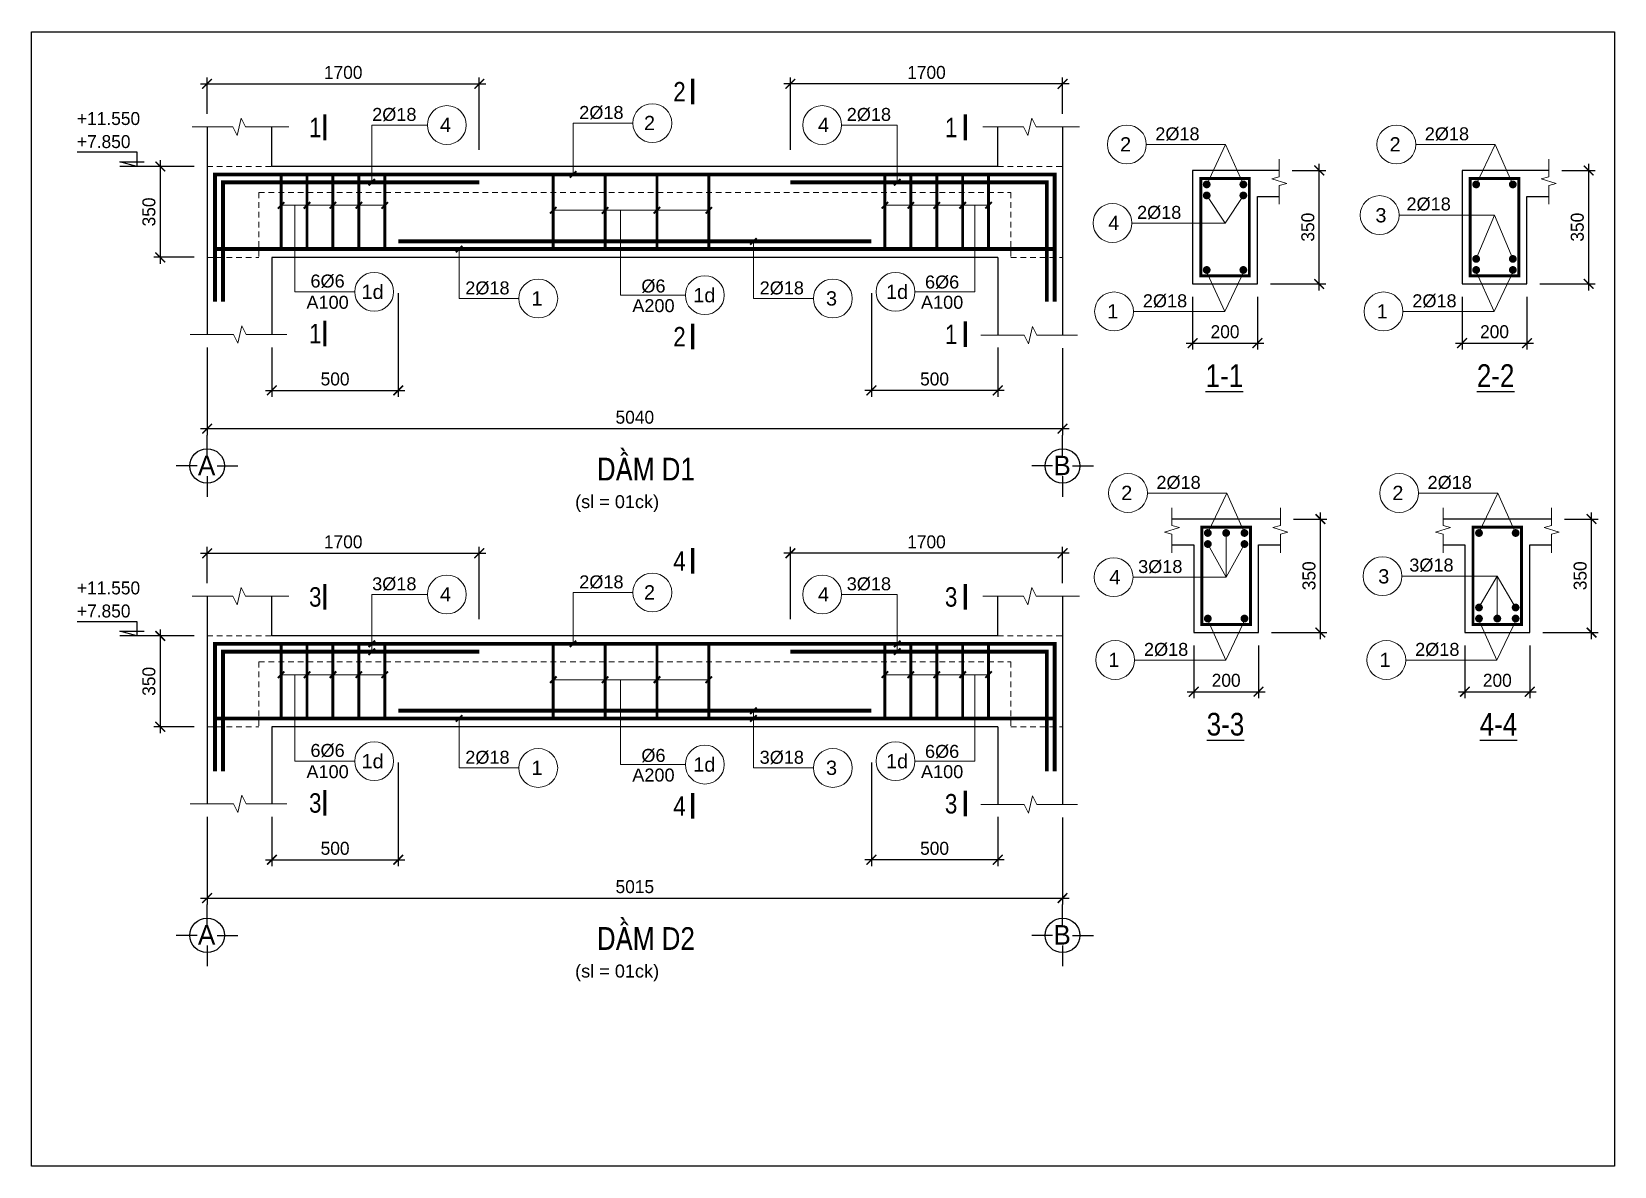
# Model space of a CAD drawing. Header units: millimetres. Extents: x -559287 to -299624, y 2351330 to 2655682.
# Drawn here: x -535995 to -511574, y 2452319 to 2469817 of the extents above; entities that cross this region are included whole.
import ezdxf
from ezdxf.enums import TextEntityAlignment as Align

# ---------------------------------------------------------------- set-up
doc = ezdxf.new("R2010")
doc.units = ezdxf.units.MM
doc.header["$LTSCALE"] = 10
doc.linetypes.add('HIDDEN', pattern=[0.3, 0.175, -0.125])
doc.linetypes.add('HIDDENX2', pattern=[0.75, 0.5, -0.25])
doc.layers.get('0').update_dxf_attribs({"lineweight": 20})
doc.layers.get('Defpoints').update_dxf_attribs({"lineweight": 20})
for name, color, linetype, lineweight in [('Dim', 251, 'Continuous', 15), ('Net khuat', 76, 'HIDDENX2', 15), ('Net manh', 8, 'Continuous', 13), ('Net thay', 4, 'Continuous', 25), ('Text', 54, 'Continuous', 25), ('Thep dai', 2, 'Continuous', 50), ('Thep doc', 140, 'Continuous', 60)]:
    doc.layers.add(name, color=color, linetype=linetype, lineweight=lineweight)
doc.layers.add('ththep', color=3, linetype='Continuous')
doc.styles.add('HELVE', font='VHAVAN.TTF', dxfattribs={"height": 800})
doc.styles.add('IN-NHO', font='VHELVEN.TTF', dxfattribs={"height": 200})
doc.styles.add('NGHIA5', font='arial_0.ttf', dxfattribs={"height": 180})
doc.styles.get("Standard").update_dxf_attribs({"font": 'nghia5.shx', "height": 200})
doc.styles.add('STYLE1-S1', font='VHARIALN.TTF')
doc.dimstyles.new('dim20', dxfattribs={"dimscale": 100, "dimtxt": 200, "dimasz": 1.5, "dimexe": 1, "dimexo": 2, "dimgap": 0.75, "dimtad": 1, "dimdec": 0, "dimlfac": 0.2, "dimzin": 0, "dimdsep": 46, "dimtxsty": 'Standard', "dimblk1": 'ARCHTICK', "dimblk2": 'ARCHTICK', "dimsah": 1, "dimcen": 0.09, "dimdle": 1, "dimclrd": 256, "dimclre": 256, "dimclrt": 54, "dimadec": 0, "dimazin": 0, "dimtfac": 1, "dimtdec": 0, "dimtofl": 0, "dimtmove": 2, "dimatfit": 3, "dimfxl": 0, "dimtolj": 1, "dimtzin": 0, "dimarcsym": 0})
doc.dimstyles.new('dim25', dxfattribs={"dimscale": 100, "dimtxt": 200, "dimasz": 1.5, "dimexe": 1, "dimexo": 2, "dimgap": 0.75, "dimtad": 1, "dimdec": 0, "dimlfac": 0.25, "dimzin": 0, "dimdsep": 46, "dimtxsty": 'Standard', "dimblk1": 'ARCHTICK', "dimblk2": 'ARCHTICK', "dimsah": 1, "dimcen": 0.09, "dimdle": 1, "dimclrd": 256, "dimclre": 256, "dimclrt": 54, "dimadec": 0, "dimazin": 0, "dimtfac": 1, "dimtdec": 0, "dimtofl": 0, "dimtmove": 2, "dimatfit": 3, "dimfxl": 0, "dimtolj": 1, "dimtzin": 0, "dimarcsym": 0})

msp = doc.modelspace()

# ---------------------------------------------------------------- texts
at = {"layer": 'Text'}
for s, height, style, p in [('2', 300, 'STYLE1-S1', (-525999.3, 2468891.3)), ('1', 300, 'STYLE1-S1', (-531619, 2468338.7)), ('4', 220, 'IN-NHO', (-529609, 2468378.7)), ('2', 220, 'IN-NHO', (-526461.3, 2468408.7)), ('4', 220, 'IN-NHO', (-523776.7, 2468378.7)), ('1', 300, 'STYLE1-S1', (-521807.6, 2468338.7)), ('2', 220, 'IN-NHO', (-519115.4, 2468079.5)), ('2', 220, 'IN-NHO', (-514957.4, 2468079.5)), ('3', 220, 'IN-NHO', (-515175.5, 2466985.9)), ('4', 220, 'IN-NHO', (-519297.8, 2466867.9)), ('1d', 220, 'IN-NHO', (-530734.2, 2465805.4)), ('1', 220, 'IN-NHO', (-528198.3, 2465703.6)), ('1d', 220, 'IN-NHO', (-525615.5, 2465753.3)), ('3', 220, 'IN-NHO', (-523652.8, 2465703.6)), ('1d', 220, 'IN-NHO', (-522641.4, 2465805.4)), ('1', 220, 'IN-NHO', (-519313.2, 2465504.5)), ('1', 220, 'IN-NHO', (-515155.2, 2465504.5)), ('1', 300, 'STYLE1-S1', (-531619, 2465161.2)), ('1', 300, 'STYLE1-S1', (-521807.6, 2465149.2)), ('2', 300, 'STYLE1-S1', (-525999.3, 2465113.1)), ('%%U1-1', 350, 'STYLE1-S1', (-517591.4, 2464512.9)), ('%%U2-2', 350, 'STYLE1-S1', (-513405.5, 2464512.9)), ('2', 220, 'IN-NHO', (-519098.3, 2462703.9)), ('2', 220, 'IN-NHO', (-514914, 2462703.9)), ('4', 300, 'STYLE1-S1', (-525999.3, 2461652.8)), ('4', 220, 'IN-NHO', (-519280.7, 2461406.7)), ('3', 220, 'IN-NHO', (-515132.1, 2461417.7)), ('3', 300, 'STYLE1-S1', (-531619, 2461100.1)), ('4', 220, 'IN-NHO', (-529609, 2461140.2)), ('2', 220, 'IN-NHO', (-526461.3, 2461170.2)), ('4', 220, 'IN-NHO', (-523776.7, 2461140.2)), ('3', 300, 'STYLE1-S1', (-521807.6, 2461100.1)), ('1', 220, 'IN-NHO', (-519296.1, 2460128.9)), ('1', 220, 'IN-NHO', (-515111.9, 2460128.9)), ('%%U3-3', 350, 'STYLE1-S1', (-517574.3, 2459137.3)), ('%%U4-4', 350, 'STYLE1-S1', (-513362.1, 2459137.3)), ('1d', 220, 'IN-NHO', (-530734.2, 2458566.9)), ('1d', 220, 'IN-NHO', (-522641.4, 2458566.9)), ('1', 220, 'IN-NHO', (-528198.3, 2458465.1)), ('1d', 220, 'IN-NHO', (-525615.5, 2458514.8)), ('3', 220, 'IN-NHO', (-523652.8, 2458465.1)), ('3', 300, 'STYLE1-S1', (-531619, 2457922.7)), ('4', 300, 'STYLE1-S1', (-525999.3, 2457874.6)), ('3', 300, 'STYLE1-S1', (-521807.6, 2457910.7))]:
    msp.add_text(s, height=height, dxfattribs=dict(at, style=style)).set_placement(p, align=Align.MIDDLE_CENTER)
at = {"layer": 'Text', "ltscale": 3, "style": 'NGHIA5'}
for s, p in [('2%%C18', (-530399.2, 2468440.9)), ('2%%C18', (-527203.9, 2468470.9)), ('2%%C18', (-523076.5, 2468440.9)), ('2%%C18', (-518315.5, 2468141.7)), ('2%%C18', (-514157.5, 2468141.7)), ('2%%C18', (-514439.6, 2467059.9)), ('2%%C18', (-518597.6, 2466930.1)), ('6%%C6', (-531428.9, 2465871.6)), ('6%%C6', (-521946.7, 2465856.6)), ('2%%C18', (-528962.2, 2465765.8)), ('%%C6', (-526400.8, 2465794.6)), ('2%%C18', (-524420.4, 2465765.8)), ('2%%C18', (-518507.5, 2465566.7)), ('2%%C18', (-514349.5, 2465566.7)), ('A100', (-531428.9, 2465543.6)), ('A200', (-526400.8, 2465491.5)), ('A100', (-521946.7, 2465543.6)), ('2%%C18', (-518298.4, 2462766.1)), ('2%%C18', (-514114.1, 2462766.1)), ('3%%C18', (-518580.5, 2461468.9)), ('3%%C18', (-514396.2, 2461491.6)), ('3%%C18', (-530399.2, 2461202.4)), ('2%%C18', (-527203.9, 2461232.4)), ('3%%C18', (-523076.5, 2461202.4)), ('2%%C18', (-518490.4, 2460191.1)), ('2%%C18', (-514306.1, 2460191.1)), ('6%%C6', (-531428.9, 2458633.1)), ('2%%C18', (-528962.2, 2458527.3)), ('%%C6', (-526400.8, 2458556)), ('3%%C18', (-524420.4, 2458527.3)), ('6%%C6', (-521946.7, 2458618.1)), ('A100', (-531428.9, 2458305.1)), ('A200', (-526400.8, 2458253)), ('A100', (-521946.7, 2458305.1))]:
    msp.add_text(s, height=200, dxfattribs=at).set_placement(p, align=Align.CENTER)
at = {"layer": 'Text', "style": 'STYLE1-S1'}
for s, p in [('DÇM D1', (-525761.8, 2462895.9)), ('DÇM D2', (-525761.8, 2455657.4))]:
    msp.add_text(s, height=350, dxfattribs=at).set_placement(p, align=Align.RIGHT)
at = {"layer": 'Text', "ltscale": 3, "style": 'NGHIA5'}
for p in [(-527609.5, 2462469.1), (-527609.5, 2455230.5)]:
    msp.add_text('(sl = 01ck)', height=200, dxfattribs=at).set_placement(p)

# ---------------------------------------------------------------- blocks, each defined once
blk = doc.blocks.new('_ARCHTICK')
at = {"color": 0, "linetype": 'ByBlock', "const_width": 0.15}
blk.add_lwpolyline([(-0.5, -0.5), (0.5, 0.5)], dxfattribs=at)
blk = doc.blocks.new('*D379')
at = {"layer": 'Defpoints', "color": 0, "ltscale": 10, "transparency": 16777216}
for p in [(-533288, 2465149), (-520088, 2465137), (-520088, 2463695)]:
    blk.add_point(p, dxfattribs=at)
at = {"layer": 'Dim', "lineweight": -2, "ltscale": 10, "transparency": 16777216}
for p, q in [((-533288, 2464949), (-533288, 2463595)), ((-520088, 2464937), (-520088, 2463595)), ((-533388, 2463695), (-519988, 2463695))]:
    blk.add_line(p, q, dxfattribs=at)
at = {"layer": 'Dim', "lineweight": -2, "ltscale": 10, "transparency": 16777216, "xscale": 150, "yscale": 150, "zscale": 150, "rotation": 180}
blk.add_blockref('_ARCHTICK', (-533288, 2463695), dxfattribs=at)
at = {"layer": 'Dim', "lineweight": -2, "ltscale": 10, "transparency": 16777216, "xscale": 150, "yscale": 150, "zscale": 150}
blk.add_blockref('_ARCHTICK', (-520088, 2463695), dxfattribs=at)
at = {"layer": 'Dim', "color": 54, "ltscale": 10, "transparency": 16777216, "insert": (-526688, 2463870), "char_height": 200, "attachment_point": 5}
blk.add_mtext('\\A1;5040', dxfattribs=at)
blk = doc.blocks.new('*D380')
at = {"layer": 'Defpoints', "color": 0, "ltscale": 3, "transparency": 16777216}
for p in [(-524288, 2469012), (-520088, 2468348), (-524288, 2467794)]:
    blk.add_point(p, dxfattribs=at)
at = {"layer": 'Dim', "lineweight": -2, "ltscale": 3, "transparency": 16777216}
for p, q in [((-519988, 2469012), (-524388, 2469012)), ((-524288, 2467994), (-524288, 2469112)), ((-520088, 2468548), (-520088, 2469112))]:
    blk.add_line(p, q, dxfattribs=at)
at = {"layer": 'Dim', "lineweight": -2, "ltscale": 3, "transparency": 16777216, "xscale": 150, "yscale": 150, "zscale": 150, "rotation": 180}
blk.add_blockref('_ARCHTICK', (-524288, 2469012), dxfattribs=at)
at = {"layer": 'Dim', "lineweight": -2, "ltscale": 3, "transparency": 16777216, "xscale": 150, "yscale": 150, "zscale": 150}
blk.add_blockref('_ARCHTICK', (-520088, 2469012), dxfattribs=at)
at = {"layer": 'Dim', "color": 54, "ltscale": 3, "transparency": 16777216, "insert": (-522188, 2469187), "char_height": 200, "attachment_point": 5}
blk.add_mtext('\\A1;1700', dxfattribs=at)
blk = doc.blocks.new('*D381')
at = {"layer": 'Defpoints', "color": 0, "ltscale": 10, "transparency": 16777216}
for p in [(-530338, 2465986), (-532288, 2465149), (-530338, 2464285)]:
    blk.add_point(p, dxfattribs=at)
at = {"layer": 'Dim', "lineweight": -2, "ltscale": 10, "transparency": 16777216}
for p, q in [((-530338, 2465786), (-530338, 2464185)), ((-532288, 2464949), (-532288, 2464185)), ((-532388, 2464285), (-530238, 2464285))]:
    blk.add_line(p, q, dxfattribs=at)
at = {"layer": 'Dim', "lineweight": -2, "ltscale": 10, "transparency": 16777216, "xscale": 150, "yscale": 150, "zscale": 150, "rotation": 180}
blk.add_blockref('_ARCHTICK', (-532288, 2464285), dxfattribs=at)
at = {"layer": 'Dim', "lineweight": -2, "ltscale": 10, "transparency": 16777216, "xscale": 150, "yscale": 150, "zscale": 150}
blk.add_blockref('_ARCHTICK', (-530338, 2464285), dxfattribs=at)
at = {"layer": 'Dim', "color": 54, "ltscale": 10, "transparency": 16777216, "insert": (-531313, 2464460), "char_height": 200, "attachment_point": 5}
blk.add_mtext('\\A1;500', dxfattribs=at)
blk = doc.blocks.new('truc ngang-helve')
for points in [[(0, -4.8), (0, 0)], [(-2.33, -7.13), (-7.13, -7.13)], [(2.33, -7.13), (7.13, -7.13)], [(0, -9.45), (0, -14.26)]]:
    blk.add_lwpolyline(points)
blk.add_circle((0, -7.13), 4)
at = {"style": 'HELVE'}
blk.add_attdef('A', text='', height=4.5, dxfattribs=at).set_placement((0.03, -7.01), align=Align.MIDDLE_CENTER)
blk = doc.blocks.new('*D382')
at = {"layer": 'Defpoints', "color": 0, "ltscale": 10, "transparency": 16777216}
for p in [(-523038, 2465986), (-521088, 2465149), (-523038, 2464285)]:
    blk.add_point(p, dxfattribs=at)
at = {"layer": 'Dim', "lineweight": -2, "ltscale": 10, "transparency": 16777216}
for p, q in [((-523038, 2465786), (-523038, 2464185)), ((-521088, 2464949), (-521088, 2464185)), ((-520988, 2464285), (-523138, 2464285))]:
    blk.add_line(p, q, dxfattribs=at)
at = {"layer": 'Dim', "lineweight": -2, "ltscale": 10, "transparency": 16777216, "xscale": 150, "yscale": 150, "zscale": 150, "rotation": 180}
blk.add_blockref('_ARCHTICK', (-523038, 2464285), dxfattribs=at)
at = {"layer": 'Dim', "lineweight": -2, "ltscale": 10, "transparency": 16777216, "xscale": 150, "yscale": 150, "zscale": 150}
blk.add_blockref('_ARCHTICK', (-521088, 2464285), dxfattribs=at)
at = {"layer": 'Dim', "color": 54, "ltscale": 10, "transparency": 16777216, "insert": (-522063, 2464460), "char_height": 200, "attachment_point": 5}
blk.add_mtext('\\A1;500', dxfattribs=at)
blk = doc.blocks.new('*D383')
at = {"layer": 'Defpoints', "color": 0, "ltscale": 3, "transparency": 16777216}
for p in [(-533288, 2467737), (-534010, 2466337), (-533288, 2466337)]:
    blk.add_point(p, dxfattribs=at)
at = {"layer": 'Dim', "lineweight": -2, "ltscale": 3, "transparency": 16777216}
for p, q in [((-533488, 2467737), (-534110, 2467737)), ((-534010, 2467837), (-534010, 2466237)), ((-533488, 2466337), (-534110, 2466337))]:
    blk.add_line(p, q, dxfattribs=at)
at = {"layer": 'Dim', "lineweight": -2, "ltscale": 3, "transparency": 16777216, "xscale": 150, "yscale": 150, "zscale": 150}
for p, rotation in [((-534010, 2467737), 90), ((-534010, 2466337), 270)]:
    blk.add_blockref('_ARCHTICK', p, dxfattribs=dict(at, rotation=rotation))
at = {"layer": 'Dim', "color": 54, "ltscale": 3, "transparency": 16777216, "insert": (-534185, 2467037), "char_height": 200, "attachment_point": 5, "rotation": 90}
blk.add_mtext('\\A1;350', dxfattribs=at)
blk = doc.blocks.new('*D384')
at = {"layer": 'Defpoints', "color": 0, "ltscale": 3, "transparency": 16777216}
for p in [(-529088, 2469012), (-533288, 2468348), (-529088, 2467794)]:
    blk.add_point(p, dxfattribs=at)
at = {"layer": 'Dim', "lineweight": -2, "ltscale": 3, "transparency": 16777216}
for p, q in [((-533388, 2469012), (-528988, 2469012)), ((-533288, 2468548), (-533288, 2469112)), ((-529088, 2467994), (-529088, 2469112))]:
    blk.add_line(p, q, dxfattribs=at)
at = {"layer": 'Dim', "lineweight": -2, "ltscale": 3, "transparency": 16777216, "xscale": 150, "yscale": 150, "zscale": 150, "rotation": 180}
blk.add_blockref('_ARCHTICK', (-533288, 2469012), dxfattribs=at)
at = {"layer": 'Dim', "lineweight": -2, "ltscale": 3, "transparency": 16777216, "xscale": 150, "yscale": 150, "zscale": 150}
blk.add_blockref('_ARCHTICK', (-529088, 2469012), dxfattribs=at)
at = {"layer": 'Dim', "color": 54, "ltscale": 3, "transparency": 16777216, "insert": (-531188, 2469187), "char_height": 200, "attachment_point": 5}
blk.add_mtext('\\A1;1700', dxfattribs=at)
blk = doc.blocks.new('A$C17747A8B')
blk.add_line((0, 0), (525, 0))
blk.add_lwpolyline([(1183, 225), (263, 225), (263, 0), (525, 75), (150, 75)])
at = {"layer": 'Text'}
blk.add_attdef('+3.900', (183, 286), '', height=180, dxfattribs=at)
blk = doc.blocks.new('*D365')
at = {"layer": 'Defpoints', "color": 0, "ltscale": 10, "transparency": 16777216}
for p in [(-533288, 2457910), (-520088, 2457898), (-520088, 2456456)]:
    blk.add_point(p, dxfattribs=at)
at = {"layer": 'Dim', "lineweight": -2, "ltscale": 10, "transparency": 16777216}
for p, q in [((-533288, 2457710), (-533288, 2456356)), ((-520088, 2457698), (-520088, 2456356)), ((-533388, 2456456), (-519988, 2456456))]:
    blk.add_line(p, q, dxfattribs=at)
at = {"layer": 'Dim', "lineweight": -2, "ltscale": 10, "transparency": 16777216, "xscale": 150, "yscale": 150, "zscale": 150, "rotation": 180}
blk.add_blockref('_ARCHTICK', (-533288, 2456456), dxfattribs=at)
at = {"layer": 'Dim', "lineweight": -2, "ltscale": 10, "transparency": 16777216, "xscale": 150, "yscale": 150, "zscale": 150}
blk.add_blockref('_ARCHTICK', (-520088, 2456456), dxfattribs=at)
at = {"layer": 'Dim', "color": 54, "ltscale": 10, "transparency": 16777216, "insert": (-526688, 2456631), "char_height": 200, "attachment_point": 5}
blk.add_mtext('\\A1;5015', dxfattribs=at)
blk = doc.blocks.new('*D366')
at = {"layer": 'Defpoints', "color": 0, "ltscale": 3, "transparency": 16777216}
for p in [(-524288, 2461773), (-520088, 2461110), (-524288, 2460555)]:
    blk.add_point(p, dxfattribs=at)
at = {"layer": 'Dim', "lineweight": -2, "ltscale": 3, "transparency": 16777216}
for p, q in [((-524288, 2460755), (-524288, 2461873)), ((-520088, 2461310), (-520088, 2461873)), ((-519988, 2461773), (-524388, 2461773))]:
    blk.add_line(p, q, dxfattribs=at)
at = {"layer": 'Dim', "lineweight": -2, "ltscale": 3, "transparency": 16777216, "xscale": 150, "yscale": 150, "zscale": 150, "rotation": 180}
blk.add_blockref('_ARCHTICK', (-524288, 2461773), dxfattribs=at)
at = {"layer": 'Dim', "lineweight": -2, "ltscale": 3, "transparency": 16777216, "xscale": 150, "yscale": 150, "zscale": 150}
blk.add_blockref('_ARCHTICK', (-520088, 2461773), dxfattribs=at)
at = {"layer": 'Dim', "color": 54, "ltscale": 3, "transparency": 16777216, "insert": (-522188, 2461948), "char_height": 200, "attachment_point": 5}
blk.add_mtext('\\A1;1700', dxfattribs=at)
blk = doc.blocks.new('*D367')
at = {"layer": 'Defpoints', "color": 0, "ltscale": 10, "transparency": 16777216}
for p in [(-530338, 2458747), (-532288, 2457910), (-530338, 2457047)]:
    blk.add_point(p, dxfattribs=at)
at = {"layer": 'Dim', "lineweight": -2, "ltscale": 10, "transparency": 16777216}
for p, q in [((-530338, 2458547), (-530338, 2456947)), ((-532288, 2457710), (-532288, 2456947)), ((-532388, 2457047), (-530238, 2457047))]:
    blk.add_line(p, q, dxfattribs=at)
at = {"layer": 'Dim', "lineweight": -2, "ltscale": 10, "transparency": 16777216, "xscale": 150, "yscale": 150, "zscale": 150, "rotation": 180}
blk.add_blockref('_ARCHTICK', (-532288, 2457047), dxfattribs=at)
at = {"layer": 'Dim', "lineweight": -2, "ltscale": 10, "transparency": 16777216, "xscale": 150, "yscale": 150, "zscale": 150}
blk.add_blockref('_ARCHTICK', (-530338, 2457047), dxfattribs=at)
at = {"layer": 'Dim', "color": 54, "ltscale": 10, "transparency": 16777216, "insert": (-531313, 2457222), "char_height": 200, "attachment_point": 5}
blk.add_mtext('\\A1;500', dxfattribs=at)
blk = doc.blocks.new('*D368')
at = {"layer": 'Defpoints', "color": 0, "ltscale": 10, "transparency": 16777216}
for p in [(-523038, 2458747), (-521088, 2457910), (-523038, 2457047)]:
    blk.add_point(p, dxfattribs=at)
at = {"layer": 'Dim', "lineweight": -2, "ltscale": 10, "transparency": 16777216}
for p, q in [((-523038, 2458547), (-523038, 2456947)), ((-521088, 2457710), (-521088, 2456947)), ((-520988, 2457047), (-523138, 2457047))]:
    blk.add_line(p, q, dxfattribs=at)
at = {"layer": 'Dim', "lineweight": -2, "ltscale": 10, "transparency": 16777216, "xscale": 150, "yscale": 150, "zscale": 150, "rotation": 180}
blk.add_blockref('_ARCHTICK', (-523038, 2457047), dxfattribs=at)
at = {"layer": 'Dim', "lineweight": -2, "ltscale": 10, "transparency": 16777216, "xscale": 150, "yscale": 150, "zscale": 150}
blk.add_blockref('_ARCHTICK', (-521088, 2457047), dxfattribs=at)
at = {"layer": 'Dim', "color": 54, "ltscale": 10, "transparency": 16777216, "insert": (-522063, 2457222), "char_height": 200, "attachment_point": 5}
blk.add_mtext('\\A1;500', dxfattribs=at)
blk = doc.blocks.new('*D369')
at = {"layer": 'Defpoints', "color": 0, "ltscale": 3, "transparency": 16777216}
for p in [(-533288, 2460498), (-534010, 2459098), (-533288, 2459098)]:
    blk.add_point(p, dxfattribs=at)
at = {"layer": 'Dim', "lineweight": -2, "ltscale": 3, "transparency": 16777216}
for p, q in [((-533488, 2460498), (-534110, 2460498)), ((-534010, 2460598), (-534010, 2458998)), ((-533488, 2459098), (-534110, 2459098))]:
    blk.add_line(p, q, dxfattribs=at)
at = {"layer": 'Dim', "lineweight": -2, "ltscale": 3, "transparency": 16777216, "xscale": 150, "yscale": 150, "zscale": 150}
for p, rotation in [((-534010, 2460498), 90), ((-534010, 2459098), 270)]:
    blk.add_blockref('_ARCHTICK', p, dxfattribs=dict(at, rotation=rotation))
at = {"layer": 'Dim', "color": 54, "ltscale": 3, "transparency": 16777216, "insert": (-534185, 2459798), "char_height": 200, "attachment_point": 5, "rotation": 90}
blk.add_mtext('\\A1;350', dxfattribs=at)
blk = doc.blocks.new('*D370')
at = {"layer": 'Defpoints', "color": 0, "ltscale": 3, "transparency": 16777216}
for p in [(-529088, 2461773), (-533288, 2461110), (-529088, 2460555)]:
    blk.add_point(p, dxfattribs=at)
at = {"layer": 'Dim', "lineweight": -2, "ltscale": 3, "transparency": 16777216}
for p, q in [((-533288, 2461310), (-533288, 2461873)), ((-529088, 2460755), (-529088, 2461873)), ((-533388, 2461773), (-528988, 2461773))]:
    blk.add_line(p, q, dxfattribs=at)
at = {"layer": 'Dim', "lineweight": -2, "ltscale": 3, "transparency": 16777216, "xscale": 150, "yscale": 150, "zscale": 150, "rotation": 180}
blk.add_blockref('_ARCHTICK', (-533288, 2461773), dxfattribs=at)
at = {"layer": 'Dim', "lineweight": -2, "ltscale": 3, "transparency": 16777216, "xscale": 150, "yscale": 150, "zscale": 150}
blk.add_blockref('_ARCHTICK', (-529088, 2461773), dxfattribs=at)
at = {"layer": 'Dim', "color": 54, "ltscale": 3, "transparency": 16777216, "insert": (-531188, 2461948), "char_height": 200, "attachment_point": 5}
blk.add_mtext('\\A1;1700', dxfattribs=at)
blk = doc.blocks.new('*D371')
at = {"layer": 'Defpoints', "color": 0, "transparency": 16777216}
for p in [(-518081, 2465927), (-517081, 2465927), (-517081, 2465014)]:
    blk.add_point(p, dxfattribs=at)
at = {"layer": 'Dim', "lineweight": -2, "transparency": 16777216}
for p, q in [((-518081, 2465727), (-518081, 2464914)), ((-517081, 2465727), (-517081, 2464914)), ((-518181, 2465014), (-516981, 2465014))]:
    blk.add_line(p, q, dxfattribs=at)
at = {"layer": 'Dim', "lineweight": -2, "transparency": 16777216, "xscale": 150, "yscale": 150, "zscale": 150, "rotation": 180}
blk.add_blockref('_ARCHTICK', (-518081, 2465014), dxfattribs=at)
at = {"layer": 'Dim', "lineweight": -2, "transparency": 16777216, "xscale": 150, "yscale": 150, "zscale": 150}
blk.add_blockref('_ARCHTICK', (-517081, 2465014), dxfattribs=at)
at = {"layer": 'Dim', "color": 54, "transparency": 16777216, "insert": (-517581, 2465189), "char_height": 200, "attachment_point": 5}
blk.add_mtext('\\A1;200', dxfattribs=at)
blk = doc.blocks.new('*D372')
at = {"layer": 'Defpoints', "color": 0, "transparency": 16777216}
for p in [(-516744, 2467677), (-516128, 2467677), (-517081, 2465927)]:
    blk.add_point(p, dxfattribs=at)
at = {"layer": 'Dim', "lineweight": -2, "transparency": 16777216}
for p, q in [((-516128, 2465827), (-516128, 2467777)), ((-516544, 2467677), (-516028, 2467677)), ((-516881, 2465927), (-516028, 2465927))]:
    blk.add_line(p, q, dxfattribs=at)
at = {"layer": 'Dim', "lineweight": -2, "transparency": 16777216, "xscale": 150, "yscale": 150, "zscale": 150}
for p, rotation in [((-516128, 2467677), 90), ((-516128, 2465927), 270)]:
    blk.add_blockref('_ARCHTICK', p, dxfattribs=dict(at, rotation=rotation))
at = {"layer": 'Dim', "color": 54, "transparency": 16777216, "insert": (-516303, 2466802), "char_height": 200, "attachment_point": 5, "rotation": 90}
blk.add_mtext('\\A1;350', dxfattribs=at)
blk = doc.blocks.new('*D373')
at = {"layer": 'Defpoints', "color": 0, "transparency": 16777216}
for p in [(-513923, 2465927), (-512923, 2465927), (-512923, 2465014)]:
    blk.add_point(p, dxfattribs=at)
at = {"layer": 'Dim', "lineweight": -2, "transparency": 16777216}
for p, q in [((-513923, 2465727), (-513923, 2464914)), ((-512923, 2465727), (-512923, 2464914)), ((-514023, 2465014), (-512823, 2465014))]:
    blk.add_line(p, q, dxfattribs=at)
at = {"layer": 'Dim', "lineweight": -2, "transparency": 16777216, "xscale": 150, "yscale": 150, "zscale": 150, "rotation": 180}
blk.add_blockref('_ARCHTICK', (-513923, 2465014), dxfattribs=at)
at = {"layer": 'Dim', "lineweight": -2, "transparency": 16777216, "xscale": 150, "yscale": 150, "zscale": 150}
blk.add_blockref('_ARCHTICK', (-512923, 2465014), dxfattribs=at)
at = {"layer": 'Dim', "color": 54, "transparency": 16777216, "insert": (-513423, 2465189), "char_height": 200, "attachment_point": 5}
blk.add_mtext('\\A1;200', dxfattribs=at)
blk = doc.blocks.new('*D374')
at = {"layer": 'Defpoints', "color": 0, "transparency": 16777216}
for p in [(-512586, 2467677), (-511970, 2467677), (-512923, 2465927)]:
    blk.add_point(p, dxfattribs=at)
at = {"layer": 'Dim', "lineweight": -2, "transparency": 16777216}
for p, q in [((-511970, 2465827), (-511970, 2467777)), ((-512386, 2467677), (-511870, 2467677)), ((-512723, 2465927), (-511870, 2465927))]:
    blk.add_line(p, q, dxfattribs=at)
at = {"layer": 'Dim', "lineweight": -2, "transparency": 16777216, "xscale": 150, "yscale": 150, "zscale": 150}
for p, rotation in [((-511970, 2467677), 90), ((-511970, 2465927), 270)]:
    blk.add_blockref('_ARCHTICK', p, dxfattribs=dict(at, rotation=rotation))
at = {"layer": 'Dim', "color": 54, "transparency": 16777216, "insert": (-512145, 2466802), "char_height": 200, "attachment_point": 5, "rotation": 90}
blk.add_mtext('\\A1;350', dxfattribs=at)
blk = doc.blocks.new('*D375')
at = {"layer": 'Defpoints', "color": 0, "transparency": 16777216}
for p in [(-518064, 2460551), (-517064, 2460551), (-517064, 2459638)]:
    blk.add_point(p, dxfattribs=at)
at = {"layer": 'Dim', "lineweight": -2, "transparency": 16777216}
for p, q in [((-518064, 2460351), (-518064, 2459538)), ((-517064, 2460351), (-517064, 2459538)), ((-518164, 2459638), (-516964, 2459638))]:
    blk.add_line(p, q, dxfattribs=at)
at = {"layer": 'Dim', "lineweight": -2, "transparency": 16777216, "xscale": 150, "yscale": 150, "zscale": 150, "rotation": 180}
blk.add_blockref('_ARCHTICK', (-518064, 2459638), dxfattribs=at)
at = {"layer": 'Dim', "lineweight": -2, "transparency": 16777216, "xscale": 150, "yscale": 150, "zscale": 150}
blk.add_blockref('_ARCHTICK', (-517064, 2459638), dxfattribs=at)
at = {"layer": 'Dim', "color": 54, "transparency": 16777216, "insert": (-517564, 2459813), "char_height": 200, "attachment_point": 5}
blk.add_mtext('\\A1;200', dxfattribs=at)
blk = doc.blocks.new('*D376')
at = {"layer": 'Defpoints', "color": 0, "transparency": 16777216}
for p in [(-516727, 2462301), (-516110, 2462301), (-517064, 2460551)]:
    blk.add_point(p, dxfattribs=at)
at = {"layer": 'Dim', "lineweight": -2, "transparency": 16777216}
for p, q in [((-516110, 2460451), (-516110, 2462401)), ((-516527, 2462301), (-516010, 2462301)), ((-516864, 2460551), (-516010, 2460551))]:
    blk.add_line(p, q, dxfattribs=at)
at = {"layer": 'Dim', "lineweight": -2, "transparency": 16777216, "xscale": 150, "yscale": 150, "zscale": 150}
for p, rotation in [((-516110, 2462301), 90), ((-516110, 2460551), 270)]:
    blk.add_blockref('_ARCHTICK', p, dxfattribs=dict(at, rotation=rotation))
at = {"layer": 'Dim', "color": 54, "transparency": 16777216, "insert": (-516285, 2461426), "char_height": 200, "attachment_point": 5, "rotation": 90}
blk.add_mtext('\\A1;350', dxfattribs=at)
blk = doc.blocks.new('*D377')
at = {"layer": 'Defpoints', "color": 0, "transparency": 16777216}
for p in [(-513880, 2460551), (-512880, 2460551), (-512880, 2459638)]:
    blk.add_point(p, dxfattribs=at)
at = {"layer": 'Dim', "lineweight": -2, "transparency": 16777216}
for p, q in [((-513880, 2460351), (-513880, 2459538)), ((-512880, 2460351), (-512880, 2459538)), ((-513980, 2459638), (-512780, 2459638))]:
    blk.add_line(p, q, dxfattribs=at)
at = {"layer": 'Dim', "lineweight": -2, "transparency": 16777216, "xscale": 150, "yscale": 150, "zscale": 150, "rotation": 180}
blk.add_blockref('_ARCHTICK', (-513880, 2459638), dxfattribs=at)
at = {"layer": 'Dim', "lineweight": -2, "transparency": 16777216, "xscale": 150, "yscale": 150, "zscale": 150}
blk.add_blockref('_ARCHTICK', (-512880, 2459638), dxfattribs=at)
at = {"layer": 'Dim', "color": 54, "transparency": 16777216, "insert": (-513380, 2459813), "char_height": 200, "attachment_point": 5}
blk.add_mtext('\\A1;200', dxfattribs=at)
blk = doc.blocks.new('*D378')
at = {"layer": 'Defpoints', "color": 0, "transparency": 16777216}
for p in [(-512543, 2462301), (-511926, 2462301), (-512880, 2460551)]:
    blk.add_point(p, dxfattribs=at)
at = {"layer": 'Dim', "lineweight": -2, "transparency": 16777216}
for p, q in [((-511926, 2460451), (-511926, 2462401)), ((-512343, 2462301), (-511826, 2462301)), ((-512680, 2460551), (-511826, 2460551))]:
    blk.add_line(p, q, dxfattribs=at)
at = {"layer": 'Dim', "lineweight": -2, "transparency": 16777216, "xscale": 150, "yscale": 150, "zscale": 150}
for p, rotation in [((-511926, 2462301), 90), ((-511926, 2460551), 270)]:
    blk.add_blockref('_ARCHTICK', p, dxfattribs=dict(at, rotation=rotation))
at = {"layer": 'Dim', "color": 54, "transparency": 16777216, "insert": (-512101, 2461426), "char_height": 200, "attachment_point": 5, "rotation": 90}
blk.add_mtext('\\A1;350', dxfattribs=at)

# ---------------------------------------------------------------- dimensions: what is measured, and where the dimension line sits
at = {"layer": 'Dim', "ltscale": 3}
for base, p1, p2, picture, middle in [((-529087.8, 2469011.6), (-533287.8, 2468348.4), (-529087.8, 2467794), '*D384', (-531187.8, 2469186.6)), ((-529087.8, 2461773.1), (-533287.8, 2461109.8), (-529087.8, 2460555.5), '*D370', (-531187.8, 2461948.1))]:
    dim = msp.add_linear_dim(base=base, p1=p1, p2=p2, text='1700', dimstyle='dim25', dxfattribs=at)
    dim.commit()
    dim.dimension.update_dxf_attribs({"geometry": picture, "text_midpoint": middle})
for base, p1, p2, picture, middle in [((-524287.8, 2469011.6), (-520087.8, 2468348.4), (-524287.8, 2467794), '*D380', (-522187.8, 2469186.6)), ((-524287.8, 2461773.1), (-520087.8, 2461109.8), (-524287.8, 2460555.5), '*D366', (-522187.8, 2461948.1))]:
    dim = msp.add_linear_dim(base=base, p1=p1, p2=p2, angle=180, text='1700', dimstyle='dim25', dxfattribs=at)
    dim.commit()
    dim.dimension.update_dxf_attribs({"geometry": picture, "text_midpoint": middle})
for base, p1, p2, picture, middle in [((-534009.7, 2466336.6), (-533287.7, 2467736.6), (-533287.8, 2466336.6), '*D383', (-534184.7, 2467036.6)), ((-534009.7, 2459098), (-533287.7, 2460498), (-533287.8, 2459098), '*D369', (-534184.7, 2459798))]:
    dim = msp.add_linear_dim(base=base, p1=p1, p2=p2, angle=90, dimstyle='dim25', dxfattribs=at)
    dim.commit()
    dim.dimension.update_dxf_attribs({"geometry": picture, "text_midpoint": middle})
at = {"layer": 'Dim'}
for base, p1, p2, picture, middle in [((-516127.5, 2467676.9), (-517081.2, 2465926.9), (-516744.4, 2467676.9), '*D372', (-516302.5, 2466801.9)), ((-511969.5, 2467676.9), (-512923.2, 2465926.9), (-512586.4, 2467676.9), '*D374', (-512144.5, 2466801.9)), ((-516110.4, 2462301.3), (-517064.1, 2460551.3), (-516727.3, 2462301.3), '*D376', (-516285.4, 2461426.3)), ((-511926.1, 2462301.3), (-512879.8, 2460551.3), (-512543.1, 2462301.3), '*D378', (-512101.1, 2461426.3))]:
    dim = msp.add_linear_dim(base=base, p1=p1, p2=p2, angle=90, dimstyle='dim20', dxfattribs=at)
    dim.commit()
    dim.dimension.update_dxf_attribs({"geometry": picture, "text_midpoint": middle})
at = {"layer": 'Dim', "ltscale": 10}
for base, p1, p2, picture, middle in [((-530338.1, 2464285.3), (-532287.8, 2465148.5), (-530338.1, 2465985.5), '*D381', (-531312.9, 2464460.3)), ((-530338.1, 2457046.8), (-532287.8, 2457910), (-530338.1, 2458747), '*D367', (-531312.9, 2457221.8))]:
    dim = msp.add_linear_dim(base=base, p1=p1, p2=p2, text='500', dimstyle='dim25', dxfattribs=at)
    dim.commit()
    dim.dimension.update_dxf_attribs({"geometry": picture, "text_midpoint": middle})
for base, p1, p2, text, picture, middle in [((-523037.6, 2464285.3), (-521087.8, 2465148.5), (-523037.6, 2465985.5), '500', '*D382', (-522062.7, 2464460.3)), ((-520087.8, 2463694.7), (-533287.8, 2465148.5), (-520087.8, 2465136.5), '5040', '*D379', (-526687.8, 2463869.7)), ((-523037.6, 2457046.8), (-521087.8, 2457910), (-523037.6, 2458747), '500', '*D368', (-522062.7, 2457221.8)), ((-520087.8, 2456456.2), (-533287.8, 2457910), (-520087.8, 2457898), '5015', '*D365', (-526687.8, 2456631.2))]:
    dim = msp.add_linear_dim(base=base, p1=p1, p2=p2, angle=180, text=text, dimstyle='dim25', dxfattribs=at)
    dim.commit()
    dim.dimension.update_dxf_attribs({"geometry": picture, "text_midpoint": middle})
at = {"layer": 'Dim'}
for base, p1, p2, picture, middle in [((-517081.2, 2465014), (-518081.2, 2465926.9), (-517081.2, 2465926.9), '*D371', (-517581.2, 2465189)), ((-512923.2, 2465014), (-513923.2, 2465926.9), (-512923.2, 2465926.9), '*D373', (-513423.2, 2465189)), ((-517064.1, 2459638.4), (-518064.1, 2460551.3), (-517064.1, 2460551.3), '*D375', (-517564.1, 2459813.4)), ((-512879.8, 2459638.4), (-513879.8, 2460551.3), (-512879.8, 2460551.3), '*D377', (-513379.8, 2459813.4))]:
    dim = msp.add_linear_dim(base=base, p1=p1, p2=p2, dimstyle='dim20', dxfattribs=at)
    dim.commit()
    dim.dimension.update_dxf_attribs({"geometry": picture, "text_midpoint": middle})

# ---------------------------------------------------------------- linework, layer by layer
at = {"layer": 'Net khuat', "linetype": 'HIDDEN', "ltscale": 50}
for p, q in [((-533287.8, 2467736.6), (-532287.8, 2467736.6)), ((-521087.8, 2467736.6), (-520087.9, 2467736.6)), ((-532487.9, 2467336.6), (-520887.7, 2467336.6)), ((-532487.9, 2467336.6), (-532487.9, 2466336.6)), ((-520887.7, 2467336.6), (-520887.7, 2466336.6)), ((-533287.8, 2466336.6), (-532487.9, 2466336.6)), ((-520887.7, 2466336.6), (-520087.7, 2466336.6)), ((-533287.8, 2460498), (-532287.8, 2460498)), ((-521087.8, 2460498), (-520087.9, 2460498)), ((-532487.9, 2460098), (-520887.7, 2460098)), ((-532487.9, 2460098), (-532487.9, 2459098)), ((-520887.7, 2460098), (-520887.7, 2459098)), ((-533287.8, 2459098), (-532487.9, 2459098)), ((-520887.7, 2459098), (-520087.7, 2459098))]:
    msp.add_line(p, q, dxfattribs=at)
at = {"layer": 'Net manh'}
for p, q in [((-530546.1, 2467139.3), (-532146.1, 2467139.3)), ((-525546.4, 2467062), (-527946.4, 2467062)), ((-521229.5, 2467139.3), (-522829.5, 2467139.3)), ((-530546.1, 2459900.7), (-532146.1, 2459900.7)), ((-525546.4, 2459823.4), (-527946.4, 2459823.4)), ((-521229.5, 2459900.7), (-522829.5, 2459900.7))]:
    msp.add_line(p, q, dxfattribs=at)
for points in [[(-532027.9, 2468348.4), (-532693.1, 2468348.4), (-532760.3, 2468482.5), (-532825.8, 2468214.3), (-532893.1, 2468348.4), (-533520.5, 2468348.4)], [(-519827.9, 2468348.4), (-520493.1, 2468348.4), (-520560.3, 2468482.5), (-520625.8, 2468214.3), (-520693.1, 2468348.4), (-521320.5, 2468348.4)], [(-530746.8, 2467494.7), (-530746.8, 2468376.7), (-529889.1, 2468376.7)], [(-527641.4, 2467614.7), (-527641.4, 2468406.7), (-526717.4, 2468406.7)], [(-522638.9, 2467494.7), (-522638.9, 2468376.7), (-523496.7, 2468376.7)], [(-517298.5, 2467461.5), (-517571.6, 2468077.5), (-518795.5, 2468077.5)], [(-517863.9, 2467461.5), (-517571.6, 2468077.5), (-518795.5, 2468077.5)], [(-513140.5, 2467461.5), (-513413.7, 2468077.5), (-514637.5, 2468077.5)], [(-513705.9, 2467461.5), (-513413.7, 2468077.5), (-514637.5, 2468077.5)], [(-517863.9, 2467291.5), (-517581.2, 2466865.8), (-519017.7, 2466865.8)], [(-517298.5, 2467291.5), (-517581.2, 2466865.8), (-519017.7, 2466865.8)], [(-531935, 2467139.3), (-531935, 2465805.4), (-531009.7, 2465805.4)], [(-526906.8, 2467062), (-526906.8, 2465753.3), (-525908.6, 2465753.3)], [(-521440.6, 2467139.3), (-521440.6, 2465805.4), (-522365.9, 2465805.4)], [(-513705.9, 2466312.3), (-513423.2, 2466988), (-514895.4, 2466988)], [(-513140.5, 2466312.3), (-513423.2, 2466988), (-514895.4, 2466988)], [(-524857.9, 2466583.5), (-524857.9, 2465701.6), (-523932.9, 2465701.6)], [(-529399.7, 2466463.5), (-529399.7, 2465701.6), (-528478.4, 2465701.6)], [(-517881.3, 2466151.9), (-517586.3, 2465502.4), (-518993.3, 2465502.4)], [(-517275.4, 2466151.2), (-517586.3, 2465502.4), (-518993.3, 2465502.4)], [(-513723.3, 2466151.9), (-513428.3, 2465502.4), (-514835.3, 2465502.4)], [(-513117.4, 2466151.2), (-513428.3, 2465502.4), (-514835.3, 2465502.4)], [(-533547.7, 2465148.5), (-532882.6, 2465148.5), (-532815.4, 2465014.4), (-532749.8, 2465282.6), (-532682.6, 2465148.5), (-532055.2, 2465148.5)], [(-521347.7, 2465136.5), (-520682.6, 2465136.5), (-520615.4, 2465002.4), (-520549.8, 2465270.6), (-520482.6, 2465136.5), (-519855.2, 2465136.5)], [(-517281.4, 2462085.9), (-517554.6, 2462701.9), (-518778.4, 2462701.9)], [(-517846.8, 2462085.9), (-517554.6, 2462701.9), (-518778.4, 2462701.9)], [(-513097.1, 2462085.9), (-513370.3, 2462701.9), (-514594.1, 2462701.9)], [(-513662.5, 2462085.9), (-513370.3, 2462701.9), (-514594.1, 2462701.9)], [(-517564.1, 2462085.9), (-517564.1, 2461404.7), (-519000.6, 2461404.7)], [(-517846.8, 2461915.9), (-517564.1, 2461404.7), (-519000.6, 2461404.7)], [(-517281.4, 2461915.9), (-517564.1, 2461404.7), (-519000.6, 2461404.7)], [(-513662.5, 2460936.7), (-513379.8, 2461419.7), (-514852, 2461419.7)], [(-513097.1, 2460936.7), (-513379.8, 2461419.7), (-514852, 2461419.7)], [(-513379.8, 2460766.7), (-513379.8, 2461419.7), (-514852, 2461419.7)], [(-532027.9, 2461109.8), (-532693.1, 2461109.8), (-532760.3, 2461243.9), (-532825.8, 2460975.7), (-532893.1, 2461109.8), (-533520.5, 2461109.8)], [(-530746.8, 2460256.2), (-530746.8, 2461138.1), (-529889.1, 2461138.1)], [(-527641.4, 2460376.2), (-527641.4, 2461168.1), (-526717.4, 2461168.1)], [(-522638.9, 2460256.2), (-522638.9, 2461138.1), (-523496.7, 2461138.1)], [(-519827.9, 2461109.8), (-520493.1, 2461109.8), (-520560.3, 2461243.9), (-520625.8, 2460975.7), (-520693.1, 2461109.8), (-521320.5, 2461109.8)], [(-517864.2, 2460776.3), (-517569.2, 2460126.9), (-518976.2, 2460126.9)], [(-517258.3, 2460775.7), (-517569.2, 2460126.9), (-518976.2, 2460126.9)], [(-513680, 2460776.3), (-513384.9, 2460126.9), (-514792, 2460126.9)], [(-513074.1, 2460775.7), (-513384.9, 2460126.9), (-514792, 2460126.9)], [(-531935, 2459900.7), (-531935, 2458566.9), (-531009.7, 2458566.9)], [(-526906.8, 2459823.4), (-526906.8, 2458514.8), (-525908.6, 2458514.8)], [(-521440.6, 2459900.7), (-521440.6, 2458566.9), (-522365.9, 2458566.9)], [(-529399.7, 2459225), (-529399.7, 2458463), (-528478.4, 2458463)], [(-524857.9, 2459345), (-524857.9, 2458463), (-523932.9, 2458463)], [(-533547.7, 2457910), (-532882.6, 2457910), (-532815.4, 2457775.9), (-532749.8, 2458044.1), (-532682.6, 2457910), (-532055.2, 2457910)], [(-521347.7, 2457898), (-520682.6, 2457898), (-520615.4, 2457763.9), (-520549.8, 2458032.1), (-520482.6, 2457898), (-519855.2, 2457898)]]:
    msp.add_lwpolyline(points, dxfattribs=at)
at = {"layer": 'Net manh', "ltscale": 3}
for points in [[(-516744.4, 2467156), (-516744.4, 2467444), (-516628.5, 2467475.1), (-516860.3, 2467545), (-516744.4, 2467576), (-516744.4, 2467850)], [(-512586.4, 2467156), (-512586.4, 2467444), (-512470.5, 2467475.1), (-512702.4, 2467545), (-512586.4, 2467576), (-512586.4, 2467850)], [(-518400.9, 2461780.4), (-518400.9, 2462068.5), (-518516.8, 2462099.5), (-518284.9, 2462169.4), (-518400.9, 2462200.5), (-518400.9, 2462474.4)], [(-516727.3, 2461780.4), (-516727.3, 2462068.5), (-516611.4, 2462099.5), (-516843.2, 2462169.4), (-516727.3, 2462200.5), (-516727.3, 2462474.4)], [(-514216.6, 2461780.4), (-514216.6, 2462068.5), (-514332.5, 2462099.5), (-514100.7, 2462169.4), (-514216.6, 2462200.5), (-514216.6, 2462474.4)], [(-512543.1, 2461780.4), (-512543.1, 2462068.5), (-512427.1, 2462099.5), (-512659, 2462169.4), (-512543.1, 2462200.5), (-512543.1, 2462474.4)]]:
    msp.add_lwpolyline(points, dxfattribs=at)
at = {"layer": 'Net manh', "const_width": 30}
for points in [[(-530796.8, 2467444.7), (-530696.8, 2467544.7)], [(-527691.4, 2467564.7), (-527591.4, 2467664.7)], [(-522688.9, 2467444.7), (-522588.9, 2467544.7)], [(-532196.1, 2467089.3), (-532096.1, 2467189.3)], [(-531796.1, 2467089.3), (-531696.1, 2467189.3)], [(-531396.1, 2467089.3), (-531296.1, 2467189.3)], [(-530996.1, 2467089.3), (-530896.1, 2467189.3)], [(-530596.1, 2467089.3), (-530496.1, 2467189.3)], [(-527996.4, 2467012), (-527896.4, 2467112)], [(-527196.4, 2467012), (-527096.4, 2467112)], [(-526396.4, 2467012), (-526296.4, 2467112)], [(-525596.4, 2467012), (-525496.4, 2467112)], [(-522879.5, 2467089.3), (-522779.5, 2467189.3)], [(-522479.5, 2467089.3), (-522379.5, 2467189.3)], [(-522079.5, 2467089.3), (-521979.5, 2467189.3)], [(-521679.5, 2467089.3), (-521579.5, 2467189.3)], [(-521279.5, 2467089.3), (-521179.5, 2467189.3)], [(-529449.7, 2466413.5), (-529349.7, 2466513.5)], [(-524907.9, 2466533.5), (-524807.9, 2466633.5)], [(-530796.8, 2460326.2), (-530696.8, 2460426.2)], [(-527691.4, 2460326.2), (-527591.4, 2460426.2)], [(-522688.9, 2460326.2), (-522588.9, 2460426.2)], [(-530796.8, 2460206.2), (-530696.8, 2460306.2)], [(-522688.9, 2460206.2), (-522588.9, 2460306.2)], [(-532196.1, 2459850.7), (-532096.1, 2459950.7)], [(-531796.1, 2459850.7), (-531696.1, 2459950.7)], [(-531396.1, 2459850.7), (-531296.1, 2459950.7)], [(-530996.1, 2459850.7), (-530896.1, 2459950.7)], [(-530596.1, 2459850.7), (-530496.1, 2459950.7)], [(-522879.5, 2459850.7), (-522779.5, 2459950.7)], [(-522479.5, 2459850.7), (-522379.5, 2459950.7)], [(-522079.5, 2459850.7), (-521979.5, 2459950.7)], [(-521679.5, 2459850.7), (-521579.5, 2459950.7)], [(-521279.5, 2459850.7), (-521179.5, 2459950.7)], [(-527996.4, 2459773.4), (-527896.4, 2459873.4)], [(-527196.4, 2459773.4), (-527096.4, 2459873.4)], [(-526396.4, 2459773.4), (-526296.4, 2459873.4)], [(-525596.4, 2459773.4), (-525496.4, 2459873.4)], [(-529449.7, 2459175), (-529349.7, 2459275)], [(-524907.9, 2459295), (-524807.9, 2459395)], [(-524907.9, 2459175), (-524807.9, 2459275)]]:
    msp.add_lwpolyline(points, dxfattribs=at)
at = {"layer": 'Net manh'}
for centre in [(-526417.4, 2468406.7), (-529589.1, 2468376.7), (-523796.7, 2468376.7), (-519095.5, 2468077.5), (-514937.5, 2468077.5), (-515195.4, 2466988), (-519317.7, 2466865.8), (-530709.7, 2465805.4), (-525608.6, 2465753.3), (-522665.9, 2465805.4), (-528178.4, 2465701.6), (-523632.9, 2465701.6), (-519293.3, 2465502.4), (-515135.3, 2465502.4), (-519078.4, 2462701.9), (-514894.1, 2462701.9), (-519300.6, 2461404.7), (-515152, 2461419.7), (-529589.1, 2461138.1), (-526417.4, 2461168.1), (-523796.7, 2461138.1), (-519276.2, 2460126.9), (-515092, 2460126.9), (-530709.7, 2458566.9), (-528178.4, 2458463), (-525608.6, 2458514.8), (-523632.9, 2458463), (-522665.9, 2458566.9)]:
    msp.add_circle(centre, 300, dxfattribs=at)
at = {"layer": 'Net thay'}
for p, q in [((-533287.8, 2468348.4), (-533287.8, 2465148.5)), ((-532287.8, 2467736.6), (-532287.8, 2468348.4)), ((-521087.8, 2467736.6), (-521087.8, 2468348.4)), ((-520087.8, 2468348.4), (-520087.8, 2465136.5)), ((-532287.8, 2466336.6), (-532287.8, 2465148.5)), ((-521087.8, 2466336.6), (-521087.8, 2465136.5)), ((-533287.8, 2461109.8), (-533287.8, 2457910)), ((-532287.8, 2460498), (-532287.8, 2461109.8)), ((-521087.8, 2460498), (-521087.8, 2461109.8)), ((-520087.8, 2461109.8), (-520087.8, 2457898)), ((-532287.8, 2459098), (-532287.8, 2457910)), ((-521087.8, 2459098), (-521087.8, 2457898))]:
    msp.add_line(p, q, dxfattribs=at)
at = {"layer": 'Net thay', "ltscale": 10}
for p, q in [((-521087.8, 2467736.6), (-532287.8, 2467736.6)), ((-521087.8, 2466336.6), (-532287.8, 2466336.6)), ((-521087.8, 2460498), (-532287.8, 2460498)), ((-521087.8, 2459098), (-532287.8, 2459098))]:
    msp.add_line(p, q, dxfattribs=at)
for points in [[(-516744.4, 2467676.9), (-518081.2, 2467676.9), (-518081.2, 2465926.9), (-517081.2, 2465926.9), (-517081.2, 2467276.9), (-516744.4, 2467276.9)], [(-512586.4, 2467676.9), (-513923.2, 2467676.9), (-513923.2, 2465926.9), (-512923.2, 2465926.9), (-512923.2, 2467276.9), (-512586.4, 2467276.9)], [(-516727.3, 2462301.3), (-518400.9, 2462301.3)], [(-512543.1, 2462301.3), (-514216.6, 2462301.3)], [(-518400.9, 2461901.3), (-518064.1, 2461901.3), (-518064.1, 2460551.3), (-517064.1, 2460551.3), (-517064.1, 2461901.3), (-516727.3, 2461901.3)], [(-514216.6, 2461901.3), (-513879.8, 2461901.3), (-513879.8, 2460551.3), (-512879.8, 2460551.3), (-512879.8, 2461901.3), (-512543.1, 2461901.3)]]:
    msp.add_lwpolyline(points, dxfattribs=at)
at = {"layer": 'Text', "const_width": 50}
for points in [[(-525795.6, 2469092.4), (-525795.6, 2468695.2)], [(-531471.1, 2468539.8), (-531471.1, 2468142.5)], [(-521588.7, 2468539.8), (-521588.7, 2468142.5)], [(-531471.1, 2465362.4), (-531471.1, 2464965.1)], [(-525795.6, 2465314.3), (-525795.6, 2464917)], [(-521588.7, 2465350.4), (-521588.7, 2464953.1)], [(-525795.6, 2461853.9), (-525795.6, 2461456.6)], [(-531471.1, 2461301.3), (-531471.1, 2460904)], [(-521588.7, 2461301.3), (-521588.7, 2460904)], [(-531471.1, 2458123.8), (-531471.1, 2457726.6)], [(-525795.6, 2458075.7), (-525795.6, 2457678.4)], [(-521588.7, 2458111.8), (-521588.7, 2457714.6)]]:
    msp.add_lwpolyline(points, dxfattribs=at)
at = {"layer": 'Thep dai', "const_width": 45}
for points in [[(-532146.1, 2466463.8), (-532146.1, 2467614.7)], [(-531746.1, 2466463.8), (-531746.1, 2467614.7)], [(-531346.1, 2466463.8), (-531346.1, 2467614.7)], [(-530946.1, 2466463.8), (-530946.1, 2467614.7)], [(-530546.1, 2466463.8), (-530546.1, 2467614.7)], [(-527946.4, 2466463.8), (-527946.4, 2467614.7)], [(-527146.4, 2466463.8), (-527146.4, 2467614.7)], [(-526346.4, 2466463.8), (-526346.4, 2467614.7)], [(-525546.4, 2466463.8), (-525546.4, 2467614.7)], [(-522829.5, 2466463.8), (-522829.5, 2467614.7)], [(-522429.5, 2466463.8), (-522429.5, 2467614.7)], [(-522029.5, 2466463.8), (-522029.5, 2467614.7)], [(-521629.5, 2466463.8), (-521629.5, 2467614.7)], [(-521229.5, 2466463.8), (-521229.5, 2467614.7)], [(-517956.2, 2466051.9), (-517206.2, 2466051.9), (-517206.2, 2467551.9), (-517956.2, 2467551.9), (-517956.2, 2466051.9)], [(-513798.2, 2466051.9), (-513048.2, 2466051.9), (-513048.2, 2467551.9), (-513798.2, 2467551.9), (-513798.2, 2466051.9)], [(-517939.1, 2460676.3), (-517189.1, 2460676.3), (-517189.1, 2462176.3), (-517939.1, 2462176.3), (-517939.1, 2460676.3)], [(-513754.8, 2460676.3), (-513004.8, 2460676.3), (-513004.8, 2462176.3), (-513754.8, 2462176.3), (-513754.8, 2460676.3)], [(-532146.1, 2459225.2), (-532146.1, 2460376.2)], [(-531746.1, 2459225.2), (-531746.1, 2460376.2)], [(-531346.1, 2459225.2), (-531346.1, 2460376.2)], [(-530946.1, 2459225.2), (-530946.1, 2460376.2)], [(-530546.1, 2459225.2), (-530546.1, 2460376.2)], [(-527946.4, 2459225.2), (-527946.4, 2460376.2)], [(-527146.4, 2459225.2), (-527146.4, 2460376.2)], [(-526346.4, 2459225.2), (-526346.4, 2460376.2)], [(-525546.4, 2459225.2), (-525546.4, 2460376.2)], [(-522829.5, 2459225.2), (-522829.5, 2460376.2)], [(-522429.5, 2459225.2), (-522429.5, 2460376.2)], [(-522029.5, 2459225.2), (-522029.5, 2460376.2)], [(-521629.5, 2459225.2), (-521629.5, 2460376.2)], [(-521229.5, 2459225.2), (-521229.5, 2460376.2)]]:
    msp.add_lwpolyline(points, dxfattribs=at)
at = {"layer": 'Thep doc', "ltscale": 10, "const_width": 60}
for points in [[(-520209.7, 2465651.2), (-520209.7, 2467614.7), (-521849.1, 2467614.7), (-533166, 2467614.7), (-533166, 2465651.2)], [(-533044.1, 2465651.2), (-533044.1, 2467494.7), (-529087.8, 2467494.7)], [(-524287.8, 2467494.7), (-520331.5, 2467494.7), (-520331.5, 2465651.2)], [(-530338.1, 2466583.8), (-523037.6, 2466583.8)], [(-533166, 2466463.8), (-520209.7, 2466463.8)], [(-520209.7, 2458412.7), (-520209.7, 2460376.2), (-521849.1, 2460376.2), (-533166, 2460376.2), (-533166, 2458412.7)], [(-533044.1, 2458412.7), (-533044.1, 2460256.2), (-529087.8, 2460256.2)], [(-524287.8, 2460256.2), (-520331.5, 2460256.2), (-520331.5, 2458412.7)], [(-533166, 2459225.2), (-520209.7, 2459225.2)], [(-530338.1, 2459345.2), (-523037.6, 2459345.2)]]:
    msp.add_lwpolyline(points, dxfattribs=at)
at = {"layer": 'Thep doc', "const_width": 60}
for points in [[(-517893.9, 2467461.5, 1), (-517833.9, 2467461.5, 1)], [(-517268.5, 2467461.5, -1), (-517328.5, 2467461.5, -1)], [(-513735.9, 2467461.5, 1), (-513675.9, 2467461.5, 1)], [(-513110.5, 2467461.5, -1), (-513170.5, 2467461.5, -1)], [(-517893.9, 2467291.5, 1), (-517833.9, 2467291.5, 1)], [(-517268.5, 2467291.5, -1), (-517328.5, 2467291.5, -1)], [(-513735.9, 2466312.3, -1), (-513675.9, 2466312.3, -1)], [(-513110.5, 2466312.3, 1), (-513170.5, 2466312.3, 1)], [(-517893.9, 2466142.3, -1), (-517833.9, 2466142.3, -1)], [(-517268.5, 2466142.3, 1), (-517328.5, 2466142.3, 1)], [(-513735.9, 2466142.3, -1), (-513675.9, 2466142.3, -1)], [(-513110.5, 2466142.3, 1), (-513170.5, 2466142.3, 1)], [(-517876.8, 2462085.9, 1), (-517816.8, 2462085.9, 1)], [(-517534.1, 2462085.9, -1), (-517594.1, 2462085.9, -1)], [(-517251.4, 2462085.9, -1), (-517311.4, 2462085.9, -1)], [(-513692.5, 2462085.9, 1), (-513632.5, 2462085.9, 1)], [(-513067.1, 2462085.9, -1), (-513127.1, 2462085.9, -1)], [(-517876.8, 2461915.9, 1), (-517816.8, 2461915.9, 1)], [(-517251.4, 2461915.9, -1), (-517311.4, 2461915.9, -1)], [(-513692.5, 2460936.7, -1), (-513632.5, 2460936.7, -1)], [(-513067.1, 2460936.7, 1), (-513127.1, 2460936.7, 1)], [(-517876.8, 2460766.7, -1), (-517816.8, 2460766.7, -1)], [(-517251.4, 2460766.7, 1), (-517311.4, 2460766.7, 1)], [(-513692.5, 2460766.7, -1), (-513632.5, 2460766.7, -1)], [(-513349.8, 2460766.7, 1), (-513409.8, 2460766.7, 1)], [(-513067.1, 2460766.7, 1), (-513127.1, 2460766.7, 1)]]:
    msp.add_lwpolyline(points, format="xyb", close=True, dxfattribs=at)
at = {"layer": 'ththep'}
msp.add_lwpolyline([(-535994.9, 2469817), (-511574.1, 2469817), (-511574.1, 2452319.1), (-535994.9, 2452319.1)], close=True, dxfattribs=at)

# ---------------------------------------------------------------- block references
at = {"layer": 'Net thay'}
ref = msp.add_blockref('A$C17747A8B', (-534109.7, 2467736.6), dxfattribs=dict(at, xscale=-1))
ref.add_attrib('+3.900', '+11.550', (-535295.4, 2468377.6), dxfattribs={"layer": 'Text', "height": 200})
ref = msp.add_blockref('A$C17747A8B', (-534109.7, 2467736.6), dxfattribs=dict(at, xscale=-1))
ref.add_attrib('+3.900', '+7.850', (-535295.4, 2468022.1), dxfattribs={"layer": 'Text', "height": 200})
ref = msp.add_blockref('truc ngang-helve', (-533287.8, 2463594.7), dxfattribs=dict(at, xscale=66.66666666662786, yscale=66.66666666651145, zscale=66.66666666666667))
ref.add_attrib('A', 'A', dxfattribs={"layer": 'Text', "height": 300, "style": 'HELVE'}).set_placement((-533295.1, 2463127.6), align=Align.MIDDLE_CENTER)
ref = msp.add_blockref('truc ngang-helve', (-520087.8, 2463594.7), dxfattribs=dict(at, xscale=66.66666666662786, yscale=66.66666666651145, zscale=66.66666666666667))
ref.add_attrib('A', 'b', dxfattribs={"layer": 'Text', "height": 300, "style": 'HELVE'}).set_placement((-520095.1, 2463127.6), align=Align.MIDDLE_CENTER)
ref = msp.add_blockref('A$C17747A8B', (-534109.7, 2460498), dxfattribs=dict(at, xscale=-1))
ref.add_attrib('+3.900', '+11.550', (-535295.4, 2461139), dxfattribs={"layer": 'Text', "height": 200})
ref = msp.add_blockref('A$C17747A8B', (-534109.7, 2460498), dxfattribs=dict(at, xscale=-1))
ref.add_attrib('+3.900', '+7.850', (-535295.4, 2460783.5), dxfattribs={"layer": 'Text', "height": 200})
ref = msp.add_blockref('truc ngang-helve', (-533287.8, 2456356.2), dxfattribs=dict(at, xscale=66.66666666662786, yscale=66.66666666651145, zscale=66.66666666666667))
ref.add_attrib('A', 'A', dxfattribs={"layer": 'Text', "height": 300, "style": 'HELVE'}).set_placement((-533295.1, 2455889), align=Align.MIDDLE_CENTER)
ref = msp.add_blockref('truc ngang-helve', (-520087.8, 2456356.2), dxfattribs=dict(at, xscale=66.66666666662786, yscale=66.66666666651145, zscale=66.66666666666667))
ref.add_attrib('A', 'b', dxfattribs={"layer": 'Text', "height": 300, "style": 'HELVE'}).set_placement((-520095.1, 2455889), align=Align.MIDDLE_CENTER)

msp.set_redraw_order([(e.dxf.handle, doc.entitydb.next_handle()) for e in msp.query("TEXT MTEXT ATTDEF DIMENSION ARC_DIMENSION")])  # texts and dimensions are drawn at this point

doc.saveas('drawing.dxf')
